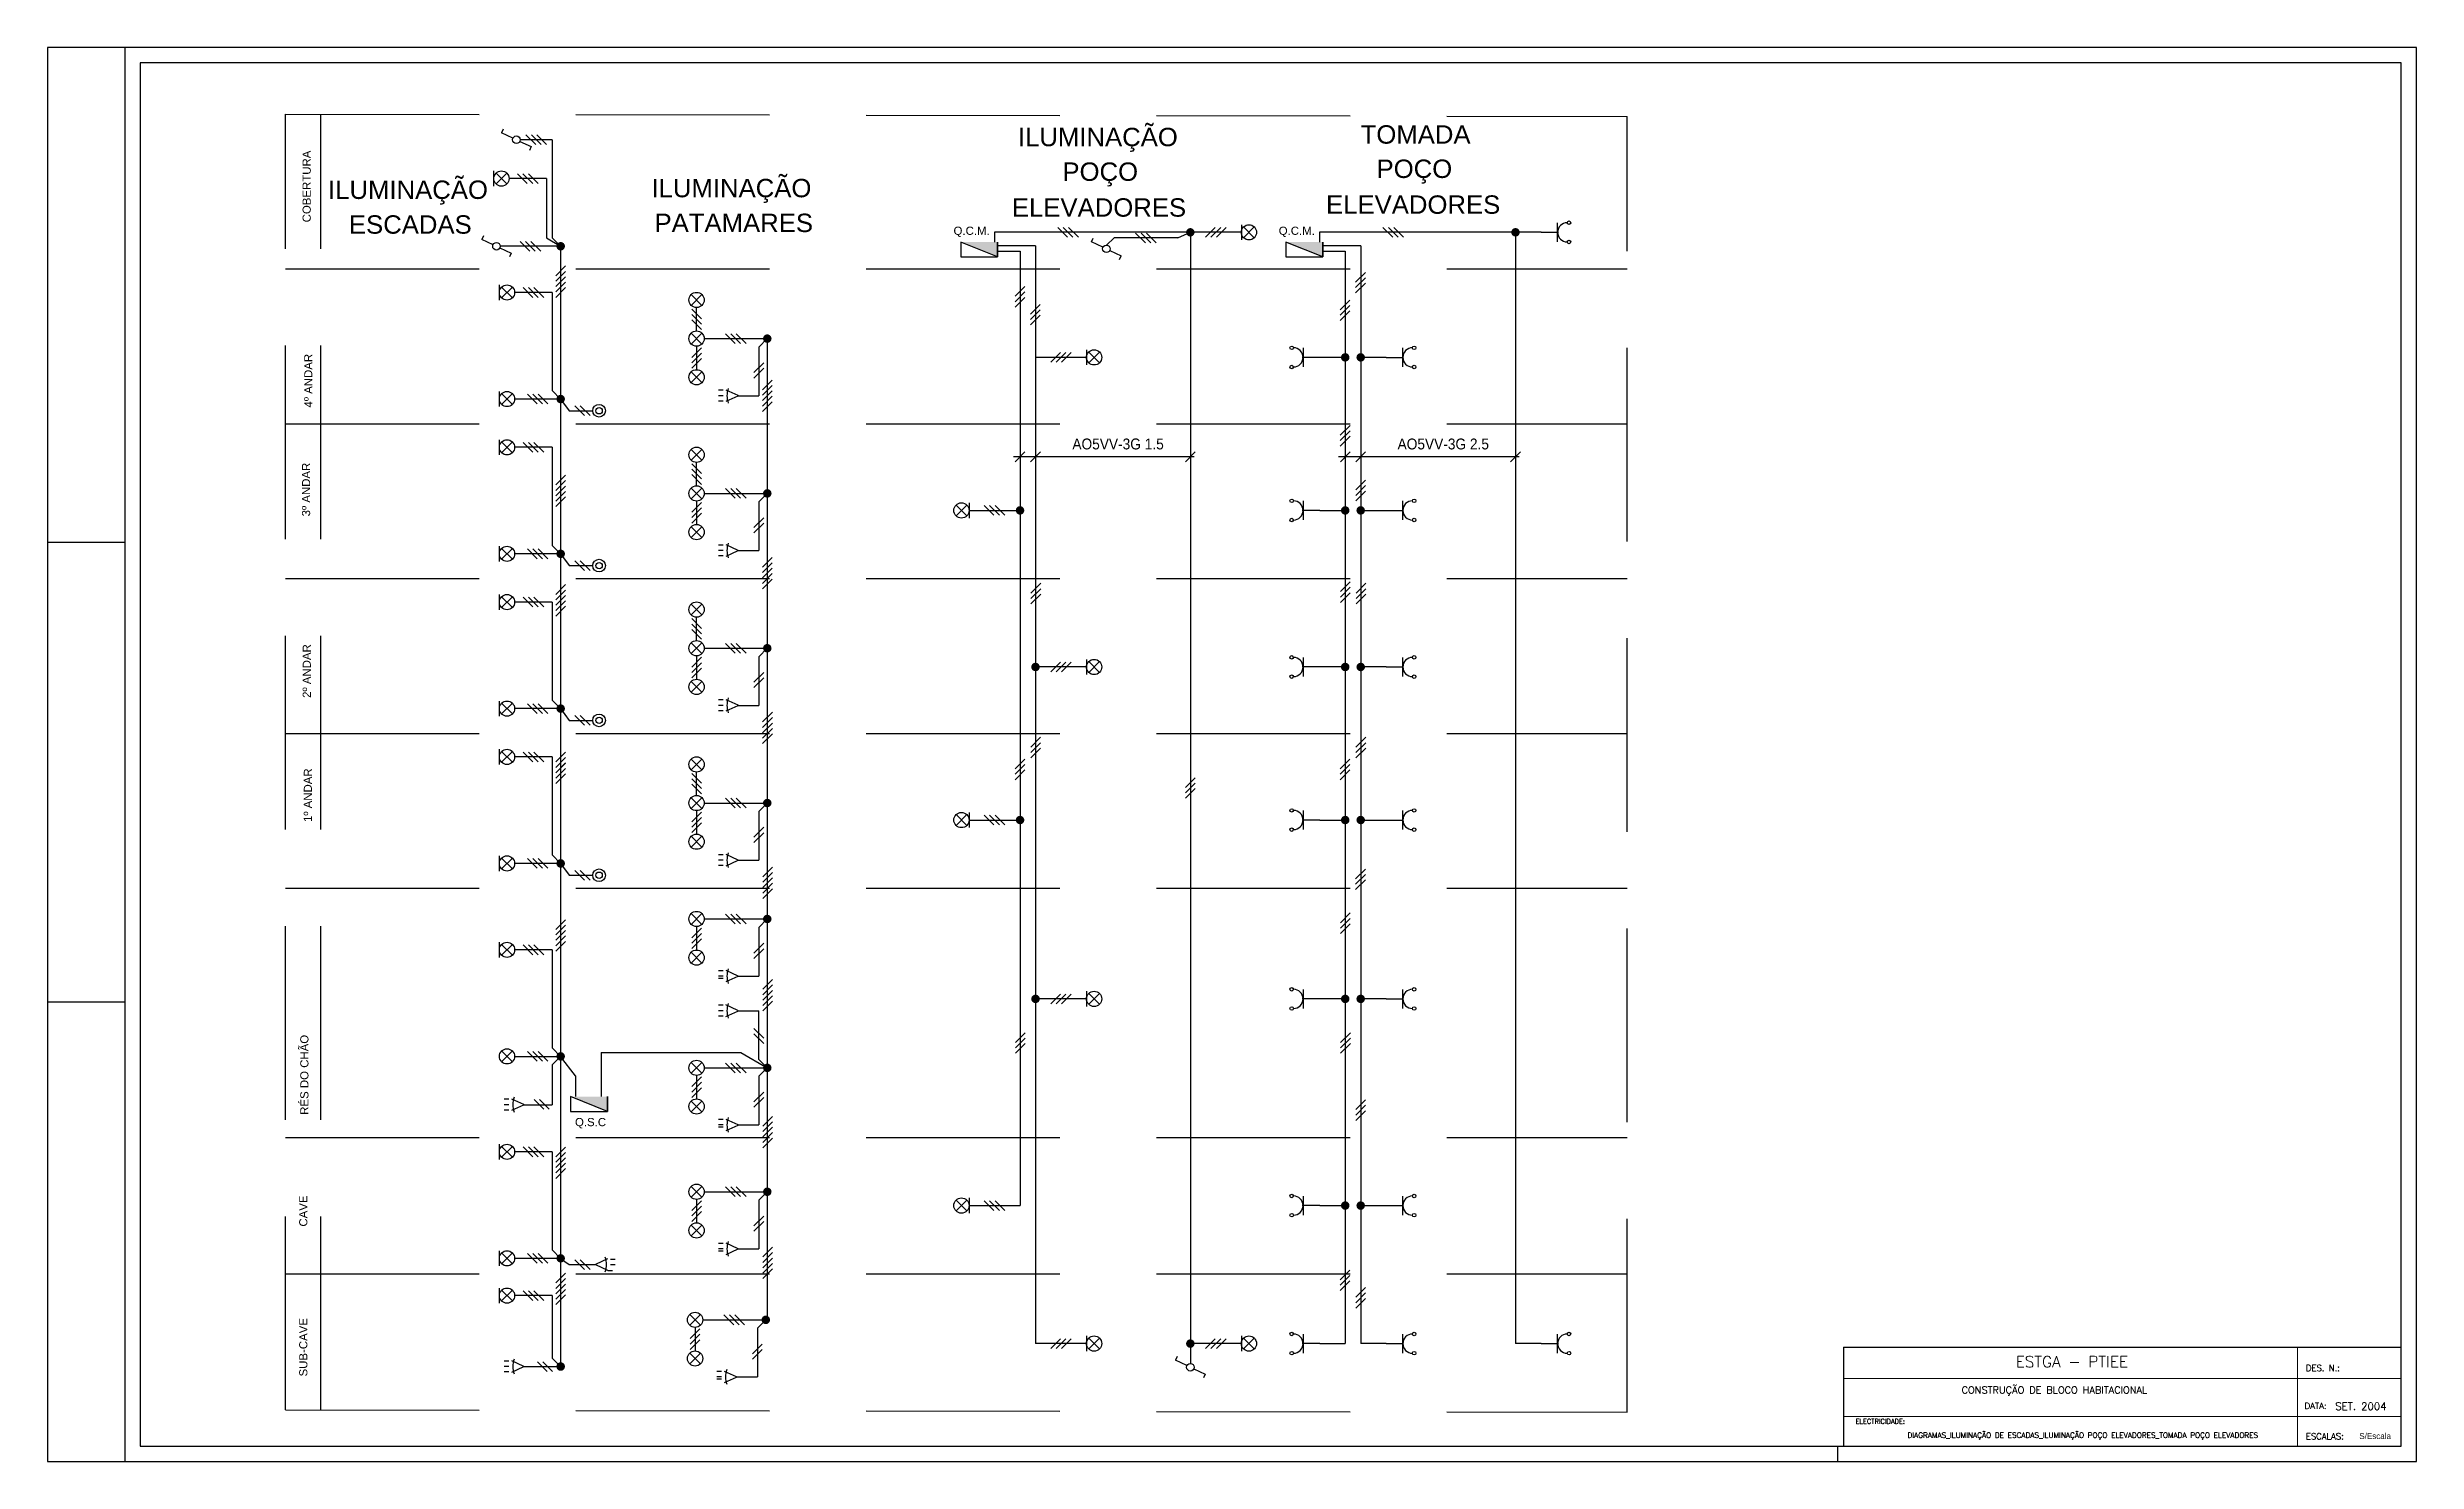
# Model space of a CAD drawing. Header units: millimetres. Extents: x 295 to 451, y 123 to 169.
# Drawn here: x 374.4 to 450.9, y 122.9 to 168.6 of the extents above; entities that cross this region are included whole.
import ezdxf
from ezdxf.enums import TextEntityAlignment as Align

# ---------------------------------------------------------------- set-up
doc = ezdxf.new("R2010")
doc.units = ezdxf.units.MM
doc.linetypes.add('HIDDEN', pattern=[9.375, 6.25, -3.125])
doc.layers.add('PORMENORES', color=10, linetype='Continuous')
doc.styles.add('ARIAL', font='arial.ttf', dxfattribs={"width": 0.8})
doc.styles.add('ROMANS', font='romans.shx', dxfattribs={"height": 1.5})
doc.styles.add('STYLE1', font='sanss___.ttf')

msp = doc.modelspace()

# ---------------------------------------------------------------- texts
at = {"layer": 'PORMENORES', "color": 7, "style": 'STYLE1'}
for s, p in [('ILUMINAÇÃO ', (408.454, 165.654)), ('TOMADA', (418.598, 165.746)), ('ILUMINAÇÃO ', (396.622, 164.005)), ('POÇO', (408.415, 164.458)), ('POÇO', (418.558, 164.551)), ('ILUMINAÇÃO ', (386.178, 163.951)), ('ELEVADORES', (418.519, 163.481)), ('ESCADAS', (386.138, 162.838)), ('PATAMARES', (396.582, 162.891)), ('ELEVADORES', (408.375, 163.388))]:
    msp.add_text(s, height=0.594, dxfattribs=at).set_placement(p, align=Align.MIDDLE)
for s, p in [('COBERTURA', (382.791, 164.066)), ('4º ANDAR', (382.841, 157.793)), ('3º ANDAR', (382.771, 154.277)), ('2º ANDAR', (382.792, 148.415)), ('1º ANDAR', (382.828, 144.405)), ('RÉS DO CHÃO', (382.682, 135.374)), ('CAVE', (382.682, 130.974)), ('SUB-CAVE', (382.682, 126.574))]:
    msp.add_text(s, height=0.264, rotation=90, dxfattribs=at).set_placement(p, align=Align.MIDDLE)
at = {"layer": 'PORMENORES', "color": 7, "style": 'ARIAL'}
for s, p in [('Q.C.M.', (403.678, 162.504)), ('Q.C.M.', (414.178, 162.504)), ('Q.S.C', (391.455, 133.715))]:
    msp.add_text(s, height=0.264, dxfattribs=at).set_placement(p)
at = {"layer": 'PORMENORES', "color": 7, "style": 'ARIAL', "width": 0.9}
for s, p in [('AO5VV-3G 1.5', (407.515, 155.573)), ('AO5VV-3G 2.5', (418.015, 155.573))]:
    msp.add_text(s, height=0.352, dxfattribs=at).set_placement(p)
at = {"layer": 'PORMENORES', "color": 7, "lineweight": 0, "style": 'ROMANS'}
for s, height, p in [('ESTGA - PTIEE', 0.36, (439.789, 126.108)), ('DES. N.:', 0.2, (447.894, 125.904)), ('CONSTRUÇÃO DE BLOCO HABITACIONAL', 0.2304, (439.224, 125.189)), ('DATA:', 0.2, (447.658, 124.682)), ('SET. 2004', 0.24, (449.121, 124.667)), ('ELECTRICIDADE:', 0.15552, (433.599, 124.181)), ('DIAGRAMAS_ILUMINAÇÃO DE ESCADAS_ILUMINAÇÃO POÇO ELEVADORES_TOMADA POÇO ELEVADORES', 0.1728, (440.14, 123.733)), ('ESCALAS:', 0.2, (447.955, 123.698))]:
    msp.add_text(s, height=height, dxfattribs=at).set_placement(p, align=Align.MIDDLE)
at = {"layer": 'PORMENORES', "color": 7, "lineweight": 0}
msp.add_text('S/Escala', height=0.1935, dxfattribs=at).set_placement((449.58, 123.709), align=Align.MIDDLE)

# ---------------------------------------------------------------- blocks, each defined once
blk = doc.blocks.new('Cond3')
at = {"color": 7}
for p, q in [((-0.08, -0.72), (-1.52, 0.72)), ((0.72, -0.72), (-0.72, 0.72)), ((1.52, -0.72), (0.08, 0.72))]:
    blk.add_line(p, q, dxfattribs=at)
blk = doc.blocks.new('Q-ENTR')
blk.add_hatch(color=7).paths.add_polyline_path([(-0.75, 0.3), (-0.75, 0), (0, 0.3)])
blk.add_lwpolyline([(-0.75, 0), (0, 0.3), (0, 0), (-0.75, 0), (-0.75, 0.3)], close=True)

# ---------------------------------------------------------------- linework, layer by layer
at = {"layer": 'PORMENORES', "color": 7}
for p, q in [((374.419, 168.559), (374.419, 122.88)), ((450.919, 168.559), (374.419, 168.559)), ((376.919, 168.559), (376.919, 122.88)), ((450.919, 122.88), (450.919, 168.559)), ((377.419, 168.059), (377.419, 123.38)), ((450.419, 168.059), (377.419, 168.059)), ((450.419, 123.38), (450.419, 168.059)), ((422.647, 162.585), (423.209, 162.585)), ((423.184, 162.277), (423.184, 162.893)), ((407.972, 158.791), (407.972, 158.3)), ((415.501, 158.546), (414.94, 158.546)), ((414.965, 158.854), (414.965, 158.238)), ((417.648, 158.546), (418.21, 158.546)), ((418.185, 158.238), (418.185, 158.854)), ((397.821, 157.814), (397.507, 157.499)), ((397.821, 157.639), (397.507, 157.324)), ((391.766, 156.664), (391.452, 156.978)), ((391.941, 156.664), (391.626, 156.978)), ((396.238, 157.482), (396.086, 157.482)), ((396.238, 157.307), (396.086, 157.307)), ((396.238, 157.132), (396.086, 157.132)), ((397.821, 157.464), (397.507, 157.15)), ((397.821, 157.289), (397.507, 156.975)), ((397.821, 157.115), (397.507, 156.8)), ((414.965, 153.911), (414.965, 153.295)), ((418.185, 153.295), (418.185, 153.911)), ((415.501, 153.603), (414.94, 153.603)), ((417.648, 153.603), (418.21, 153.603)), ((374.419, 152.58), (376.919, 152.58)), ((396.238, 152.482), (396.086, 152.482)), ((396.238, 152.307), (396.086, 152.307)), ((391.766, 151.664), (391.452, 151.978)), ((391.941, 151.664), (391.626, 151.978)), ((396.238, 152.132), (396.086, 152.132)), ((415.501, 148.546), (414.94, 148.546)), ((414.965, 148.854), (414.965, 148.238)), ((417.648, 148.546), (418.21, 148.546)), ((418.185, 148.238), (418.185, 148.854)), ((391.766, 146.664), (391.452, 146.978)), ((391.941, 146.664), (391.626, 146.978)), ((396.238, 147.482), (396.086, 147.482)), ((396.238, 147.307), (396.086, 147.307)), ((396.238, 147.132), (396.086, 147.132)), ((414.965, 143.911), (414.965, 143.295)), ((418.185, 143.295), (418.185, 143.911)), ((415.501, 143.603), (414.94, 143.603)), ((417.648, 143.603), (418.21, 143.603)), ((396.238, 142.482), (396.086, 142.482)), ((396.238, 142.307), (396.086, 142.307)), ((391.766, 141.664), (391.452, 141.978)), ((391.941, 141.664), (391.626, 141.978)), ((396.238, 142.132), (396.086, 142.132)), ((396.238, 138.737), (396.086, 138.737)), ((396.238, 138.562), (396.086, 138.562)), ((396.238, 138.487), (396.086, 138.487)), ((374.419, 137.73), (376.919, 137.73)), ((415.501, 137.826), (414.94, 137.826)), ((414.965, 138.134), (414.965, 137.518)), ((417.648, 137.826), (418.21, 137.826)), ((418.185, 137.518), (418.185, 138.134)), ((396.238, 137.618), (396.086, 137.618)), ((396.238, 137.443), (396.086, 137.443)), ((396.238, 137.268), (396.086, 137.268)), ((389.324, 134.584), (389.171, 134.584)), ((389.324, 134.409), (389.171, 134.409)), ((389.324, 134.234), (389.171, 134.234)), ((390.449, 134.265), (390.135, 134.579)), ((390.624, 134.265), (390.309, 134.579)), ((396.238, 133.929), (396.086, 133.929)), ((396.238, 133.754), (396.086, 133.754)), ((396.238, 133.678), (396.086, 133.678)), ((415.501, 131.15), (414.94, 131.15)), ((414.965, 131.458), (414.965, 130.842)), ((417.648, 131.15), (418.21, 131.15)), ((418.185, 130.842), (418.185, 131.458)), ((391.766, 129.089), (391.452, 129.403)), ((391.941, 129.089), (391.626, 129.403)), ((392.599, 129.421), (392.751, 129.421)), ((396.238, 129.927), (396.086, 129.927)), ((396.238, 129.752), (396.086, 129.752)), ((396.238, 129.676), (396.086, 129.676)), ((392.513, 129.055), (392.665, 129.055)), ((392.599, 129.246), (392.751, 129.246)), ((414.965, 127), (414.965, 126.384)), ((418.185, 126.384), (418.185, 127)), ((423.184, 126.384), (423.184, 127)), ((415.501, 126.692), (414.94, 126.692)), ((417.648, 126.692), (418.21, 126.692)), ((422.647, 126.692), (423.209, 126.692)), ((432.419, 126.574), (432.419, 123.38)), ((432.419, 126.574), (450.419, 126.574)), ((389.324, 126.126), (389.171, 126.126)), ((389.324, 125.951), (389.171, 125.951)), ((389.324, 125.776), (389.171, 125.776)), ((390.556, 125.794), (390.242, 126.108)), ((390.731, 125.794), (390.417, 126.108)), ((396.19, 125.79), (396.037, 125.79)), ((396.19, 125.615), (396.037, 125.615)), ((396.19, 125.539), (396.037, 125.539)), ((377.419, 123.38), (450.419, 123.38)), ((432.219, 123.38), (432.219, 122.88)), ((374.419, 122.88), (450.919, 122.88))]:
    msp.add_line(p, q, dxfattribs=at)
at = {"layer": 'PORMENORES', "color": 8, "linetype": 'HIDDEN'}
for p, q in [((382.107, 166.403), (425.431, 166.327)), ((382.107, 124.55), (382.107, 166.403)), ((383.251, 124.55), (383.251, 166.403)), ((425.431, 124.474), (425.431, 166.327)), ((382.107, 161.403), (425.431, 161.403)), ((382.107, 156.403), (425.431, 156.403)), ((382.107, 151.403), (425.431, 151.403)), ((382.107, 146.403), (425.431, 146.403)), ((382.107, 141.403), (425.431, 141.403)), ((382.107, 133.35), (425.431, 133.35)), ((382.107, 128.95), (425.431, 128.95)), ((382.107, 124.55), (425.431, 124.474))]:
    msp.add_line(p, q, dxfattribs=at)
at = {"layer": 'PORMENORES', "color": 7, "linetype": 'Continuous'}
for p, q in [((389.141, 165.917), (389.085, 165.798)), ((389.453, 165.626), (389.085, 165.798)), ((389.674, 165.523), (390.042, 165.352)), ((390.042, 165.352), (389.986, 165.232)), ((388.497, 162.477), (388.442, 162.358)), ((388.81, 162.186), (388.442, 162.358)), ((408.135, 162.275), (408.19, 162.395)), ((408.503, 162.103), (408.135, 162.275)), ((389.03, 162.083), (389.399, 161.912)), ((389.399, 161.912), (389.343, 161.792)), ((408.723, 162), (409.092, 161.829)), ((409.036, 161.709), (409.092, 161.829)), ((410.901, 126.272), (410.845, 126.152)), ((411.214, 125.981), (410.845, 126.152)), ((411.434, 125.878), (411.802, 125.706)), ((411.802, 125.706), (411.747, 125.586))]:
    msp.add_line(p, q, dxfattribs=at)
at = {"layer": 'PORMENORES', "color": 4}
for p, q in [((390.719, 165.575), (389.686, 165.575)), ((390.719, 165.575), (390.719, 162.408)), ((388.834, 164.075), (388.834, 164.566)), ((388.906, 164.494), (389.254, 164.147)), ((388.906, 164.147), (389.254, 164.494)), ((390.539, 164.32), (389.326, 164.32)), ((390.539, 164.32), (390.539, 162.408)), ((390.539, 162.408), (390.992, 162.135)), ((390.992, 162.135), (390.719, 162.408)), ((411.324, 162.585), (404.998, 162.585)), ((404.998, 162.585), (404.998, 162.268)), ((408.862, 162.405), (408.613, 162.174)), ((410.918, 162.405), (408.862, 162.405)), ((410.918, 162.405), (411.324, 162.585)), ((411.324, 162.585), (411.324, 126.692)), ((412.971, 162.585), (411.324, 162.585)), ((412.971, 162.831), (412.971, 162.339)), ((413.39, 162.411), (413.043, 162.759)), ((413.39, 162.759), (413.043, 162.411)), ((421.824, 162.585), (415.498, 162.585)), ((415.498, 162.585), (415.498, 162.268)), ((421.824, 162.585), (421.824, 126.692)), ((422.647, 162.585), (421.824, 162.585)), ((390.992, 162.135), (389.042, 162.135)), ((390.992, 162.135), (390.992, 125.951)), ((406.325, 162.153), (405.098, 162.153)), ((405.098, 161.973), (405.825, 161.973)), ((405.825, 161.973), (405.825, 161.73)), ((405.825, 161.73), (405.825, 131.15)), ((406.325, 162.153), (406.325, 126.692)), ((416.825, 162.153), (415.598, 162.153)), ((415.598, 161.973), (416.325, 161.973)), ((416.325, 161.973), (416.325, 161.73)), ((416.325, 161.73), (416.325, 126.692)), ((416.825, 162.153), (416.825, 126.692)), ((389.014, 160.396), (389.014, 160.887)), ((389.086, 160.468), (389.434, 160.815)), ((389.086, 160.815), (389.434, 160.468)), ((390.719, 160.641), (389.506, 160.641)), ((390.719, 160.641), (390.719, 157.474)), ((407.972, 158.546), (406.325, 158.546)), ((408.391, 158.372), (408.044, 158.719)), ((408.391, 158.719), (408.044, 158.372)), ((416.325, 158.546), (415.501, 158.546)), ((417.648, 158.546), (416.825, 158.546)), ((389.014, 156.956), (389.014, 157.447)), ((389.086, 157.028), (389.434, 157.375)), ((389.086, 157.375), (389.434, 157.028)), ((390.992, 157.201), (389.506, 157.201)), ((390.992, 157.201), (390.719, 157.474)), ((390.992, 157.201), (391.265, 156.821)), ((389.014, 155.396), (389.014, 155.887)), ((389.086, 155.468), (389.434, 155.815)), ((389.086, 155.815), (389.434, 155.468)), ((390.719, 155.641), (389.506, 155.641)), ((390.719, 155.641), (390.719, 152.474)), ((403.758, 153.43), (404.106, 153.777)), ((403.758, 153.777), (404.106, 153.43)), ((404.178, 153.849), (404.178, 153.358)), ((404.178, 153.603), (405.825, 153.603)), ((415.501, 153.603), (416.325, 153.603)), ((416.825, 153.603), (417.648, 153.603)), ((389.014, 151.956), (389.014, 152.447)), ((389.086, 152.028), (389.434, 152.375)), ((389.086, 152.375), (389.434, 152.028)), ((390.992, 152.201), (390.719, 152.474)), ((390.992, 152.201), (389.506, 152.201)), ((390.992, 152.201), (391.265, 151.821)), ((389.014, 150.396), (389.014, 150.887)), ((389.086, 150.468), (389.434, 150.815)), ((389.086, 150.815), (389.434, 150.468)), ((390.719, 150.641), (389.506, 150.641)), ((390.719, 150.641), (390.719, 147.474)), ((407.972, 148.546), (406.325, 148.546)), ((407.972, 148.791), (407.972, 148.3)), ((408.391, 148.372), (408.044, 148.719)), ((408.391, 148.719), (408.044, 148.372)), ((416.325, 148.546), (415.501, 148.546)), ((417.648, 148.546), (416.825, 148.546)), ((389.014, 146.956), (389.014, 147.447)), ((389.086, 147.028), (389.434, 147.375)), ((389.086, 147.375), (389.434, 147.028)), ((390.992, 147.201), (389.506, 147.201)), ((390.992, 147.201), (390.719, 147.474)), ((390.992, 147.201), (391.265, 146.821)), ((389.014, 145.396), (389.014, 145.887)), ((389.086, 145.468), (389.434, 145.815)), ((389.086, 145.815), (389.434, 145.468)), ((390.719, 145.641), (389.506, 145.641)), ((390.719, 145.641), (390.719, 142.474)), ((404.178, 143.849), (404.178, 143.358)), ((403.758, 143.43), (404.106, 143.777)), ((403.758, 143.777), (404.106, 143.43)), ((404.178, 143.603), (405.825, 143.603)), ((415.501, 143.603), (416.325, 143.603)), ((416.825, 143.603), (417.648, 143.603)), ((389.014, 141.956), (389.014, 142.447)), ((389.086, 142.028), (389.434, 142.375)), ((389.086, 142.375), (389.434, 142.028)), ((390.992, 142.201), (390.719, 142.474)), ((390.992, 142.201), (389.506, 142.201)), ((390.992, 142.201), (391.265, 141.821)), ((389.014, 139.164), (389.014, 139.656)), ((389.086, 139.584), (389.434, 139.236)), ((389.086, 139.236), (389.434, 139.584)), ((390.719, 139.41), (389.506, 139.41)), ((390.719, 139.41), (390.719, 136.243)), ((407.972, 137.826), (406.325, 137.826)), ((407.972, 138.072), (407.972, 137.581)), ((408.391, 137.653), (408.044, 138)), ((408.391, 138), (408.044, 137.653)), ((416.325, 137.826), (415.501, 137.826)), ((417.648, 137.826), (416.825, 137.826)), ((390.992, 135.97), (390.719, 136.243)), ((389.086, 136.144), (389.434, 135.796)), ((389.086, 135.796), (389.434, 136.144)), ((389.506, 135.97), (390.992, 135.97)), ((390.992, 135.97), (390.719, 135.697)), ((390.719, 135.697), (390.719, 134.409)), ((391.472, 135.344), (390.992, 135.97)), ((391.472, 135.344), (391.472, 134.67)), ((389.806, 134.409), (390.719, 134.409)), ((389.014, 132.64), (389.014, 133.131)), ((389.086, 133.059), (389.434, 132.712)), ((389.086, 132.712), (389.434, 133.059)), ((390.719, 132.886), (389.506, 132.886)), ((390.719, 132.886), (390.719, 129.719)), ((403.758, 130.976), (404.106, 131.324)), ((403.758, 131.324), (404.106, 130.976)), ((404.178, 131.396), (404.178, 130.904)), ((404.178, 131.15), (405.825, 131.15)), ((415.501, 131.15), (416.325, 131.15)), ((416.825, 131.15), (417.648, 131.15)), ((389.014, 129.2), (389.014, 129.691)), ((389.086, 129.619), (389.434, 129.272)), ((389.086, 129.272), (389.434, 129.619)), ((390.992, 129.446), (389.506, 129.446)), ((390.992, 129.446), (390.719, 129.719)), ((390.992, 129.446), (391.265, 129.246)), ((391.265, 129.246), (392.117, 129.246)), ((389.014, 127.997), (389.014, 128.488)), ((389.086, 128.416), (389.434, 128.069)), ((389.086, 128.069), (389.434, 128.416)), ((390.719, 128.242), (389.506, 128.242)), ((390.719, 128.242), (390.719, 126.224)), ((407.972, 126.692), (406.325, 126.692)), ((407.972, 126.938), (407.972, 126.447)), ((408.391, 126.866), (408.044, 126.519)), ((408.391, 126.519), (408.044, 126.866)), ((411.324, 126.692), (411.324, 126.051)), ((412.971, 126.692), (411.324, 126.692)), ((412.971, 126.938), (412.971, 126.447)), ((413.39, 126.519), (413.043, 126.866)), ((413.39, 126.866), (413.043, 126.519)), ((415.501, 126.692), (416.325, 126.692)), ((417.648, 126.692), (416.825, 126.692)), ((422.647, 126.692), (421.824, 126.692)), ((389.806, 125.951), (390.992, 125.951)), ((390.992, 125.951), (390.719, 126.224))]:
    msp.add_line(p, q, dxfattribs=at)
at = {"layer": 'PORMENORES'}
for p, q in [((395.554, 160.574), (395.207, 160.226)), ((395.554, 160.226), (395.207, 160.574)), ((395.38, 159.397), (395.38, 160.154)), ((395.554, 158.978), (395.207, 159.325)), ((395.554, 159.325), (395.207, 158.978)), ((395.626, 159.152), (397.664, 159.152)), ((397.391, 158.879), (397.664, 159.152)), ((395.38, 158.906), (395.38, 158.149)), ((397.548, 158.368), (397.234, 158.053)), ((397.391, 158.879), (397.391, 157.307)), ((395.554, 158.077), (395.207, 157.73)), ((395.554, 157.73), (395.207, 158.077)), ((397.548, 158.193), (397.234, 157.879)), ((396.72, 157.307), (397.391, 157.307)), ((391.265, 156.821), (392.031, 156.821)), ((395.554, 155.226), (395.207, 155.574)), ((395.554, 155.574), (395.207, 155.226)), ((411.443, 155.332), (405.612, 155.332)), ((421.943, 155.332), (416.112, 155.332)), ((395.38, 154.397), (395.38, 155.154)), ((395.554, 154.325), (395.207, 153.978)), ((395.554, 153.978), (395.207, 154.325)), ((395.38, 153.906), (395.38, 153.149)), ((395.626, 154.152), (397.664, 154.152)), ((397.391, 153.879), (397.664, 154.152)), ((397.391, 153.879), (397.391, 152.307)), ((395.554, 152.73), (395.207, 153.077)), ((395.554, 153.077), (395.207, 152.73)), ((397.548, 153.368), (397.234, 153.053)), ((397.548, 153.193), (397.234, 152.879)), ((396.72, 152.307), (397.391, 152.307)), ((391.265, 151.821), (392.031, 151.821)), ((395.554, 150.226), (395.207, 150.574)), ((395.554, 150.574), (395.207, 150.226)), ((395.38, 149.397), (395.38, 150.154)), ((395.554, 149.325), (395.207, 148.978)), ((395.554, 148.978), (395.207, 149.325)), ((395.38, 148.906), (395.38, 148.149)), ((395.626, 149.152), (397.664, 149.152)), ((397.391, 148.879), (397.664, 149.152)), ((397.391, 148.879), (397.391, 147.307)), ((395.554, 147.73), (395.207, 148.077)), ((395.554, 148.077), (395.207, 147.73)), ((397.548, 148.368), (397.234, 148.053)), ((397.548, 148.193), (397.234, 147.879)), ((396.72, 147.307), (397.391, 147.307)), ((391.265, 146.821), (392.031, 146.821)), ((395.554, 145.226), (395.207, 145.574)), ((395.554, 145.574), (395.207, 145.226)), ((395.38, 144.397), (395.38, 145.154)), ((395.554, 144.325), (395.207, 143.978)), ((395.554, 143.978), (395.207, 144.325)), ((395.38, 143.906), (395.38, 143.149)), ((395.626, 144.152), (397.664, 144.152)), ((397.391, 143.879), (397.664, 144.152)), ((397.391, 143.879), (397.391, 142.307)), ((395.554, 142.73), (395.207, 143.077)), ((395.554, 143.077), (395.207, 142.73)), ((397.548, 143.368), (397.234, 143.053)), ((397.548, 143.193), (397.234, 142.879)), ((396.72, 142.307), (397.391, 142.307)), ((391.265, 141.821), (392.031, 141.821)), ((395.554, 140.58), (395.207, 140.233)), ((395.554, 140.233), (395.207, 140.58)), ((395.38, 140.161), (395.38, 139.404)), ((395.626, 140.407), (397.664, 140.407)), ((397.391, 140.134), (397.664, 140.407)), ((397.391, 140.134), (397.391, 138.562)), ((395.554, 138.985), (395.207, 139.332)), ((395.554, 139.332), (395.207, 138.985)), ((397.548, 139.623), (397.234, 139.308)), ((397.548, 139.448), (397.234, 139.134)), ((396.72, 138.562), (397.391, 138.562)), ((396.72, 137.443), (397.391, 137.443)), ((397.391, 135.871), (397.391, 137.443)), ((397.548, 136.557), (397.234, 136.871)), ((397.548, 136.382), (397.234, 136.696)), ((392.302, 136.098), (396.811, 136.098)), ((395.554, 135.772), (395.207, 135.424)), ((395.554, 135.424), (395.207, 135.772)), ((395.626, 135.598), (397.664, 135.598)), ((397.391, 135.871), (397.664, 135.598)), ((397.391, 135.325), (397.664, 135.598)), ((395.38, 135.352), (395.38, 134.596)), ((397.548, 134.814), (397.234, 134.5)), ((397.391, 135.325), (397.391, 133.754)), ((395.554, 134.176), (395.207, 134.524)), ((395.554, 134.524), (395.207, 134.176)), ((397.548, 134.64), (397.234, 134.325)), ((396.72, 133.754), (397.391, 133.754)), ((395.554, 131.422), (395.207, 131.77)), ((395.554, 131.77), (395.207, 131.422)), ((395.626, 131.596), (397.664, 131.596)), ((397.391, 131.323), (397.664, 131.596)), ((395.38, 131.35), (395.38, 130.594)), ((397.391, 131.323), (397.391, 129.752)), ((395.554, 130.522), (395.207, 130.174)), ((395.554, 130.174), (395.207, 130.522)), ((397.548, 130.812), (397.234, 130.498)), ((397.548, 130.638), (397.234, 130.323)), ((396.72, 129.752), (397.391, 129.752)), ((395.506, 127.285), (395.158, 127.633)), ((395.506, 127.633), (395.158, 127.285)), ((395.332, 127.213), (395.332, 126.456)), ((395.578, 127.459), (397.616, 127.459)), ((397.343, 127.186), (397.616, 127.459)), ((397.343, 127.186), (397.343, 125.615)), ((395.506, 126.385), (395.158, 126.037)), ((395.506, 126.037), (395.158, 126.385)), ((397.5, 126.675), (397.186, 126.361)), ((397.5, 126.501), (397.186, 126.186)), ((396.672, 125.615), (397.343, 125.615))]:
    msp.add_line(p, q, dxfattribs=at)
at = {"layer": 'PORMENORES', "color": 1}
for p, q in [((397.664, 159.152), (397.664, 127.439)), ((392.302, 136.098), (392.302, 134.67)), ((396.811, 136.098), (397.664, 135.598))]:
    msp.add_line(p, q, dxfattribs=at)
at = {"layer": 'PORMENORES', "color": 2}
for p, q in [((405.668, 155.174), (405.982, 155.49)), ((406.168, 155.174), (406.482, 155.49)), ((411.167, 155.174), (411.481, 155.49)), ((416.168, 155.174), (416.482, 155.49)), ((416.668, 155.174), (416.982, 155.49)), ((421.667, 155.174), (421.981, 155.49))]:
    msp.add_line(p, q, dxfattribs=at)
at = {"layer": 'PORMENORES', "color": 7, "lineweight": 0}
for p, q in [((447.075, 126.574), (447.075, 123.38)), ((432.419, 125.57), (450.419, 125.57)), ((432.419, 124.343), (450.419, 124.343))]:
    msp.add_line(p, q, dxfattribs=at)
at = {"layer": 'PORMENORES', "const_width": 0.137}
for points in [[(391.061, 162.135, -1), (390.924, 162.135, -1)], [(411.392, 162.585, -1), (411.256, 162.585, -1)], [(421.892, 162.585, -1), (421.756, 162.585, -1)], [(397.596, 159.152, 1), (397.732, 159.152, 1)], [(416.393, 158.546, -1), (416.257, 158.546, -1)], [(416.893, 158.546, -1), (416.757, 158.546, -1)], [(391.061, 157.201, -1), (390.924, 157.201, -1)], [(397.596, 154.152, 1), (397.732, 154.152, 1)], [(405.893, 153.603, -1), (405.757, 153.603, -1)], [(416.393, 153.603, -1), (416.257, 153.603, -1)], [(416.893, 153.603, -1), (416.757, 153.603, -1)], [(391.061, 152.201, -1), (390.924, 152.201, -1)], [(397.596, 149.152, 1), (397.732, 149.152, 1)], [(406.393, 148.546, -1), (406.257, 148.546, -1)], [(416.393, 148.546, -1), (416.257, 148.546, -1)], [(416.893, 148.546, -1), (416.757, 148.546, -1)], [(391.061, 147.201, -1), (390.924, 147.201, -1)], [(397.596, 144.152, 1), (397.732, 144.152, 1)], [(405.893, 143.603, -1), (405.757, 143.603, -1)], [(416.393, 143.603, -1), (416.257, 143.603, -1)], [(416.893, 143.603, -1), (416.757, 143.603, -1)], [(391.061, 142.201, -1), (390.924, 142.201, -1)], [(397.596, 140.407, 1), (397.732, 140.407, 1)], [(406.393, 137.826, -1), (406.257, 137.826, -1)], [(416.393, 137.826, -1), (416.257, 137.826, -1)], [(416.893, 137.826, -1), (416.757, 137.826, -1)], [(391.061, 135.97, -1), (390.924, 135.97, -1)], [(397.596, 135.598, 1), (397.732, 135.598, 1)], [(397.596, 131.596, 1), (397.732, 131.596, 1)], [(416.393, 131.15, -1), (416.257, 131.15, -1)], [(416.893, 131.15, -1), (416.757, 131.15, -1)], [(391.061, 129.446, -1), (390.924, 129.446, -1)], [(397.547, 127.459, 1), (397.684, 127.459, 1)], [(411.392, 126.692, -1), (411.256, 126.692, -1)], [(391.061, 125.951, -1), (390.924, 125.951, -1)]]:
    msp.add_lwpolyline(points, format="xyb", close=True, dxfattribs=at)
at = {"layer": 'PORMENORES', "color": 7}
for points in [[(396.323, 157.497), (396.712, 157.321, -0.618034), (396.712, 157.293), (396.323, 157.117)], [(396.323, 152.497), (396.712, 152.321, -0.618034), (396.712, 152.293), (396.323, 152.117)], [(396.323, 147.497), (396.712, 147.321, -0.618034), (396.712, 147.293), (396.323, 147.117)], [(396.323, 142.497), (396.712, 142.321, -0.618034), (396.712, 142.293), (396.323, 142.117)], [(396.323, 138.753), (396.712, 138.576, -0.618034), (396.712, 138.549), (396.323, 138.372)], [(396.323, 137.252), (396.712, 137.429, 0.618034), (396.712, 137.456), (396.323, 137.633)], [(389.409, 134.599), (389.797, 134.423, -0.618034), (389.797, 134.395), (389.409, 134.219)], [(396.323, 133.944), (396.712, 133.767, -0.618034), (396.712, 133.74), (396.323, 133.563)], [(392.513, 129.055), (392.125, 129.232, -0.618034), (392.125, 129.259), (392.513, 129.436)], [(396.323, 129.942), (396.712, 129.765, -0.618034), (396.712, 129.738), (396.323, 129.561)], [(389.409, 126.141), (389.797, 125.965, -0.618034), (389.797, 125.937), (389.409, 125.761)], [(396.275, 125.805), (396.663, 125.628, -0.618034), (396.663, 125.601), (396.275, 125.424)]]:
    msp.add_lwpolyline(points, format="xyb", dxfattribs=at)
at = {"layer": 'PORMENORES', "color": 7, "linetype": 'Continuous'}
for centre in [(389.564, 165.575), (388.92, 162.135), (408.613, 162.052), (411.324, 125.929)]:
    msp.add_circle(centre, 0.122, dxfattribs=at)
at = {"layer": 'PORMENORES', "color": 4}
for centre in [(389.08, 164.32), (413.217, 162.585), (389.26, 160.641), (408.217, 158.546), (389.26, 157.201), (389.26, 155.641), (403.932, 153.603), (389.26, 152.201), (389.26, 150.641), (408.217, 148.546), (389.26, 147.201), (389.26, 145.641), (403.932, 143.603), (389.26, 142.201), (389.26, 139.41), (408.217, 137.826), (389.26, 135.97), (389.26, 132.886), (403.932, 131.15), (389.26, 129.446), (389.26, 128.242), (408.217, 126.692), (413.217, 126.692)]:
    msp.add_circle(centre, 0.246, dxfattribs=at)
at = {"layer": 'PORMENORES', "color": 7}
for centre in [(423.551, 162.895), (423.551, 162.275), (414.598, 158.856), (418.552, 158.856), (414.598, 158.235), (418.552, 158.235), (414.598, 153.913), (418.552, 153.913), (414.598, 153.293), (418.552, 153.293), (414.598, 148.856), (418.552, 148.856), (414.598, 148.235), (418.552, 148.235), (414.598, 143.913), (418.552, 143.913), (414.598, 143.293), (418.552, 143.293), (414.598, 138.136), (418.552, 138.136), (414.598, 137.516), (418.552, 137.516), (414.598, 131.46), (414.598, 130.84), (418.552, 131.46), (418.552, 130.84), (414.598, 127.003), (418.552, 127.003), (423.551, 127.003), (414.598, 126.382), (418.552, 126.382), (423.551, 126.382)]:
    msp.add_circle(centre, 0.0565, dxfattribs=at)
at = {"layer": 'PORMENORES'}
for centre, radius in [((395.38, 160.4), 0.246), ((395.38, 159.152), 0.246), ((395.38, 157.903), 0.246), ((392.235, 156.821), 0.205), ((392.235, 156.821), 0.102), ((395.38, 155.4), 0.246), ((395.38, 154.152), 0.246), ((395.38, 152.903), 0.246), ((392.235, 151.821), 0.205), ((392.235, 151.821), 0.102), ((395.38, 150.4), 0.246), ((395.38, 149.152), 0.246), ((395.38, 147.903), 0.246), ((392.235, 146.821), 0.205), ((392.235, 146.821), 0.102), ((395.38, 145.4), 0.246), ((395.38, 144.152), 0.246), ((395.38, 142.903), 0.246), ((392.235, 141.821), 0.205), ((392.235, 141.821), 0.102), ((395.38, 140.407), 0.246), ((395.38, 139.158), 0.246), ((395.38, 135.598), 0.246), ((395.38, 134.35), 0.246), ((395.38, 131.596), 0.246), ((395.38, 130.348), 0.246), ((395.332, 127.459), 0.246), ((395.332, 126.211), 0.246)]:
    msp.add_circle(centre, radius, dxfattribs=at)
at = {"layer": 'PORMENORES', "color": 7}
for centre, radius, start, end in [((423.494, 162.585), 0.31, 90, 270), ((414.654, 158.546), 0.31, 270, 90), ((418.495, 158.546), 0.31, 90, 270), ((397.104, 157.307), 0.741, 161.26467, 198.73533), ((414.654, 153.603), 0.31, 270, 90), ((418.495, 153.603), 0.31, 90, 270), ((397.104, 152.307), 0.741, 161.26467, 198.73533), ((414.654, 148.546), 0.31, 270, 90), ((418.495, 148.546), 0.31, 90, 270), ((397.104, 147.307), 0.741, 161.26467, 198.73533), ((414.654, 143.603), 0.31, 270, 90), ((418.495, 143.603), 0.31, 90, 270), ((397.104, 142.307), 0.741, 161.26467, 198.73533), ((397.104, 138.562), 0.741, 161.26467, 198.73533), ((414.654, 137.826), 0.31, 270, 90), ((418.495, 137.826), 0.31, 90, 270), ((397.104, 137.443), 0.741, 161.26467, 198.73533), ((390.19, 134.409), 0.741, 161.26467, 198.73533), ((397.104, 133.754), 0.741, 161.26467, 198.73533), ((414.654, 131.15), 0.31, 270, 90), ((418.495, 131.15), 0.31, 90, 270), ((391.732, 129.246), 0.741, 341.26467, 18.73533), ((397.104, 129.752), 0.741, 161.26467, 198.73533), ((414.654, 126.692), 0.31, 270, 90), ((418.495, 126.692), 0.31, 90, 270), ((423.494, 126.692), 0.31, 90, 270), ((390.19, 125.951), 0.741, 161.26467, 198.73533), ((397.056, 125.615), 0.741, 161.26467, 198.73533)]:
    msp.add_arc(centre, radius, start, end, dxfattribs=at)

# ---------------------------------------------------------------- block references
at = {"layer": 'PORMENORES'}
for name, p, xscale, yscale, zscale in [('Cond3', (390.203, 165.575), 0.2183999999999173, 0.218400000000031, 0.2184000000000001), ('Cond3', (389.933, 164.32), 0.2183999999999173, 0.218400000000031, 0.2184000000000001), ('Cond3', (390.017, 162.135), 0.2183999999999173, 0.218400000000031, 0.2184000000000001), ('Q-ENTR', (403.91, 161.793), -1.583999999999975, 1.583999999999975, 1.584), ('Cond3', (412.147, 162.585), -0.2183999999999173, 0.2184000000000594, 0.2184000000000001), ('Q-ENTR', (414.41, 161.793), -1.583999999999946, 1.583999999999975, 1.584), ('Cond3', (390.113, 160.641), 0.2183999999999173, 0.218400000000031, 0.2184000000000001), ('Cond3', (396.645, 159.152), 0.2183999999999173, 0.218400000000031, 0.2184000000000001), ('Cond3', (390.249, 157.201), 0.2183999999999173, 0.218400000000031, 0.2184000000000001), ('Cond3', (390.113, 155.641), 0.2183999999999344, 0.2184000000000452, 0.2184000000000001), ('Cond3', (396.645, 154.152), 0.2183999999999173, 0.218400000000031, 0.2184000000000001), ('Cond3', (405.001, 153.603), 0.2183999999999173, 0.2184000000000594, 0.2184000000000001), ('Cond3', (390.249, 152.201), 0.2183999999999344, 0.2184000000000452, 0.2184000000000001), ('Cond3', (390.113, 150.641), 0.2183999999999173, 0.218400000000031, 0.2184000000000001), ('Cond3', (396.645, 149.152), 0.2183999999999173, 0.218400000000031, 0.2184000000000001), ('Cond3', (390.249, 147.201), 0.2183999999999173, 0.218400000000031, 0.2184000000000001), ('Cond3', (390.113, 145.641), 0.2183999999999173, 0.218400000000031, 0.2184000000000001), ('Cond3', (396.645, 144.152), 0.2183999999999173, 0.218400000000031, 0.2184000000000001), ('Cond3', (405.001, 143.603), 0.2183999999999173, 0.2184000000000594, 0.2184000000000001), ('Cond3', (390.249, 142.201), 0.2183999999999173, 0.218400000000031, 0.2184000000000001), ('Cond3', (396.645, 140.407), 0.2183999999999173, 0.218400000000031, 0.2184000000000001), ('Cond3', (390.113, 139.41), 0.2183999999999344, 0.2184000000000452, 0.2184000000000001), ('Cond3', (407.148, 137.826), -0.2183999999999173, 0.2184000000000594, 0.2184000000000001), ('Cond3', (390.249, 135.97), 0.2183999999999173, 0.218400000000031, 0.2184000000000001), ('Cond3', (396.645, 135.598), 0.2183999999999173, 0.218400000000031, 0.2184000000000001), ('Q-ENTR', (391.314, 134.194), -1.584000000000003, 1.583999999999975, 1.584), ('Cond3', (390.113, 132.886), 0.2183999999999173, 0.218400000000031, 0.2184000000000001), ('Cond3', (396.645, 131.596), 0.2183999999999173, 0.218400000000031, 0.2184000000000001), ('Cond3', (405.001, 131.15), 0.2183999999999173, 0.2184000000000594, 0.2184000000000001), ('Cond3', (390.249, 129.446), 0.2183999999999173, 0.218400000000031, 0.2184000000000001), ('Cond3', (390.113, 128.242), 0.2183999999999173, 0.218400000000031, 0.2184000000000001), ('Cond3', (396.597, 127.459), 0.2183999999999173, 0.218400000000031, 0.2184000000000001), ('Cond3', (412.147, 126.692), -0.2183999999999173, 0.2184000000000594, 0.2184000000000001)]:
    msp.add_blockref(name, p, dxfattribs=dict(at, xscale=xscale, yscale=yscale, zscale=zscale))
at = {"layer": 'PORMENORES', "zscale": 0.2184000000000001}
for p, xscale, yscale, rotation in [((407.376, 162.585), 0.2184000000000594, 0.2184000000000594, 180), ((409.89, 162.405), 0.2184000000000879, 0.2184000000000594, 180), ((417.876, 162.585), 0.2184000000000879, 0.2184000000000594, 180), ((390.992, 161.166), 0.2184000000000452, 0.2184000000000452, 90), ((390.992, 160.816), 0.2184000000000452, 0.2184000000000452, 90), ((405.825, 160.501), 0.2184000000000452, 0.2184000000000452, 270), ((416.819, 160.958), 0.2184000000000594, 0.2184000000000594, 270), ((395.38, 159.776), -0.218400000000031, 0.218400000000031, 90), ((406.315, 159.926), 0.2184000000000594, 0.2184000000000594, 270), ((416.32, 160.064), 0.2184000000000594, 0.2184000000000594, 270), ((395.38, 158.527), 0.218400000000031, 0.218400000000031, 90), ((407.148, 158.546), -0.2183999999999173, 0.218400000000031, 359.9999999999993), ((416.322, 156.015), 0.2184000000000594, 0.2184000000000594, 270), ((390.992, 154.407), 0.218400000000031, 0.218400000000031, 90), ((395.38, 154.776), -0.218400000000031, 0.218400000000031, 90), ((416.827, 154.246), 0.2184000000000594, 0.2184000000000594, 270), ((390.992, 154.058), 0.218400000000031, 0.218400000000031, 90), ((395.38, 153.527), 0.218400000000031, 0.218400000000031, 90), ((397.669, 151.753), 0.2184000000000594, 0.2184000000000594, 90), ((397.669, 151.403), 0.2184000000000594, 0.2184000000000594, 90), ((390.992, 150.873), 0.2184000000000452, 0.2184000000000452, 90), ((390.992, 150.523), 0.2184000000000452, 0.2184000000000452, 90), ((406.334, 150.918), 0.2184000000000594, 0.2184000000000594, 270), ((416.329, 150.963), 0.2184000000000594, 0.2184000000000594, 270), ((416.834, 150.918), 0.2184000000000594, 0.2184000000000594, 270), ((395.38, 149.776), -0.218400000000031, 0.218400000000031, 90), ((395.38, 148.527), 0.218400000000031, 0.218400000000031, 90), ((407.148, 148.546), -0.2183999999999173, 0.2184000000000594, 359.9999999999993), ((397.672, 146.753), 0.2184000000000594, 0.2184000000000594, 90), ((397.672, 146.403), 0.2184000000000594, 0.2184000000000594, 90), ((406.328, 145.943), 0.2184000000000594, 0.2184000000000594, 270), ((416.828, 145.943), 0.2184000000000594, 0.2184000000000594, 270), ((390.992, 145.462), 0.2184000000000452, 0.2184000000000452, 90), ((390.992, 145.113), 0.2184000000000452, 0.2184000000000452, 90), ((405.821, 145.237), 0.2184000000000594, 0.2184000000000594, 270), ((416.321, 145.237), 0.2184000000000594, 0.2184000000000594, 270), ((395.38, 144.776), -0.218400000000031, 0.218400000000031, 90), ((411.324, 144.639), 0.2184000000000594, 0.2184000000000594, 270), ((395.38, 143.527), 0.218400000000031, 0.218400000000031, 90), ((397.675, 141.753), 0.2184000000000594, 0.2184000000000594, 90), ((397.675, 141.403), 0.2184000000000594, 0.2184000000000594, 90), ((416.818, 141.687), 0.2184000000000594, 0.2184000000000594, 270), ((390.992, 140.052), 0.2184000000000452, 0.2184000000000452, 90), ((390.992, 139.702), 0.2184000000000452, 0.2184000000000452, 90), ((395.38, 139.783), 0.218400000000031, 0.218400000000031, 90), ((416.326, 140.27), 0.2184000000000594, 0.2184000000000594, 270), ((397.676, 138.119), 0.2184000000000594, 0.2184000000000594, 90), ((397.676, 137.769), 0.2184000000000594, 0.2184000000000594, 90), ((405.833, 136.401), 0.2184000000000594, 0.2184000000000594, 270), ((416.333, 136.401), 0.2184000000000594, 0.2184000000000594, 270), ((395.38, 134.974), 0.218400000000031, 0.218400000000031, 90), ((397.68, 133.699), 0.2184000000000594, 0.2184000000000594, 90), ((416.821, 134.232), 0.2184000000000594, 0.2184000000000594, 270), ((397.68, 133.35), 0.2184000000000594, 0.2184000000000594, 90), ((390.992, 132.709), 0.2184000000000452, 0.2184000000000452, 90), ((390.992, 132.36), 0.2184000000000452, 0.2184000000000452, 90), ((395.38, 130.972), 0.218400000000031, 0.218400000000031, 90), ((397.68, 129.473), 0.2184000000000594, 0.2184000000000594, 90), ((397.68, 129.123), 0.2184000000000594, 0.2184000000000594, 90), ((390.993, 128.633), 0.2184000000000594, 0.2184000000000594, 90), ((390.993, 128.283), 0.2184000000000594, 0.2184000000000594, 90), ((416.32, 128.734), 0.2184000000000594, 0.2184000000000594, 270), ((416.821, 128.171), 0.2184000000000594, 0.2184000000000594, 270), ((395.332, 126.835), 0.218400000000031, 0.218400000000031, 90), ((407.148, 126.692), -0.2183999999999173, 0.218400000000031, 359.9999999999993)]:
    msp.add_blockref('Cond3', p, dxfattribs=dict(at, xscale=xscale, yscale=yscale, rotation=rotation))

msp.set_redraw_order([(e.dxf.handle, doc.entitydb.next_handle()) for e in msp.query("TEXT MTEXT ATTDEF DIMENSION ARC_DIMENSION")])  # texts and dimensions are drawn at this point

doc.saveas('drawing.dxf')
